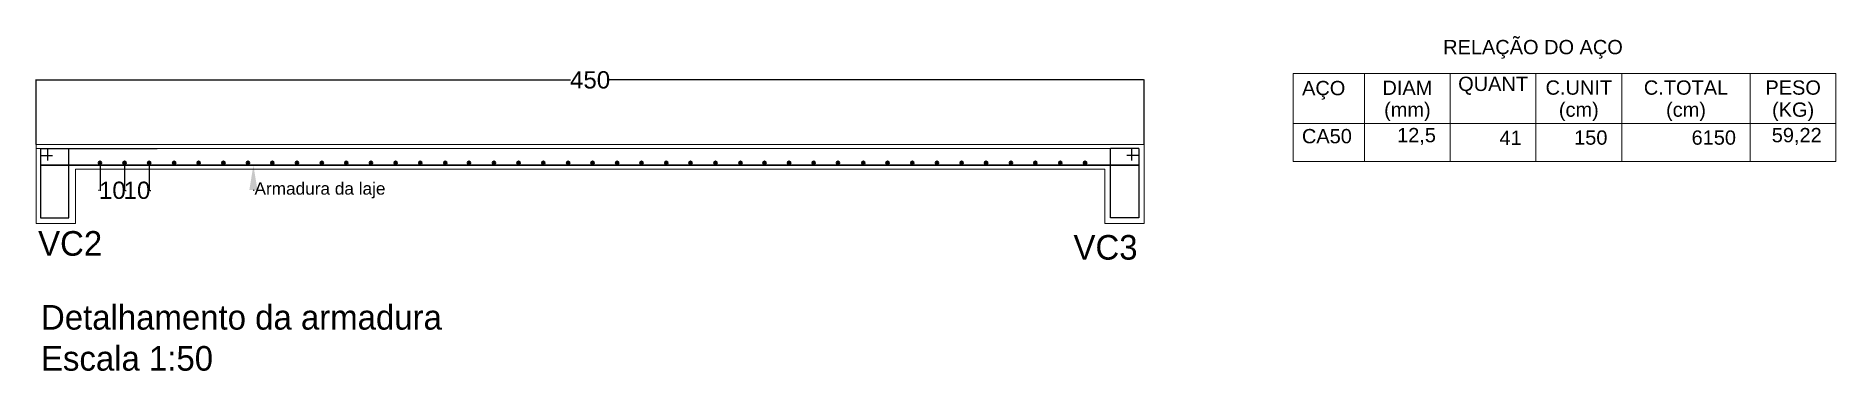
# Model space of a CAD drawing. Header units: centimetres. Extents: x -7745 to 883, y 487 to 2760.
# Drawn here: x 152 to 883, y 858 to 994 of the extents above; entities that cross this region are included whole.
import ezdxf
from ezdxf import colors
from ezdxf.entities.mleader import LeaderData, LeaderLine
from ezdxf.math import Vec2, Vec3

# ---------------------------------------------------------------- set-up
doc = ezdxf.new("R2010")
doc.units = ezdxf.units.CM
doc.linetypes.add('HIDDEN', pattern=[0.375, 0.25, -0.125])
for name, color, linetype, lineweight in [('aço', 5, 'Continuous', 30), ('dim', 1, 'Continuous', 0), ('DT-Relação do aço', 7, 'Continuous', 5), ('FOOTING', 3, 'HIDDEN', 0)]:
    doc.layers.add(name, color=color, linetype=linetype, lineweight=lineweight)
for name, color, linetype in [('CARIMBO', 250, 'Continuous'), ('Cota', 5, 'Continuous'), ('PENA04', 2, 'Continuous')]:
    doc.layers.add(name, color=color, linetype=linetype)
doc.styles.add('Arial', font='arial.ttf', dxfattribs={"height": 0.78125})
doc.styles.add('Arial_1', font='arial.ttf', dxfattribs={"height": 7})
doc.styles.add('Century Gothic_B', font='GOTHICB.TTF', dxfattribs={"height": 0.15})
doc.dimstyles.get("Standard").update_dxf_attribs({"dimtxt": 7, "dimasz": 0.3, "dimexe": 0.18, "dimexo": 0.0625, "dimgap": 0.09, "dimtad": 0, "dimdec": 0, "dimzin": 0, "dimdsep": 46, "dimtxsty": 'Arial_1', "dimcen": 0.09, "dimadec": 0, "dimazin": 0, "dimtfac": 1, "dimtdec": 0, "dimtofl": 0, "dimtmove": 0, "dimatfit": 3, "dimfxl": 1, "dimtolj": 1, "dimtzin": 0, "dimarcsym": 2})

msp = doc.modelspace()

# ---------------------------------------------------------------- texts
at = {"layer": 'CARIMBO', "char_height": 10, "attachment_point": 1, "style": 'Century Gothic_B'}
for s, width, insert in [('{\\fCentury Gothic|b0|i0|c0|p34;VC2}', 102.798, (153.33, 915.2)), ('{\\fCentury Gothic|b0|i0|c0|p34;VC3}', 102.798, (573.78, 913.6)), ('{\\fCentury Gothic|b0|i0|c0|p34;Detalhamento da armadura \\PEscala 1:50}', 253.7019, (154.49, 885.18))]:
    msp.add_mtext_dynamic_manual_height_columns(s, width=width, gutter_width=1, heights=[0], dxfattribs=dict(at, insert=insert))
at = {"layer": 'DT-Relação do aço', "color": 0, "linetype": 'Continuous', "line_spacing_factor": 0.798, "style": 'Arial'}
for s, insert, char_height, width, attachment_point in [('RELAÇÃO DO AÇO', (760.37, 985.26), 5.8018, 146.2946, 8), ('AÇO', (675.38, 968.61), 5.802, 35.2167, 8), ('DIAM', (709.36, 970.52), 5.802, 40.6286, 8), ('QUANT', (744.17, 970.52), 5.802, 56.88, 8), ('C.UNIT', (778.98, 970.52), 5.802, 54.1661, 8), ('C.TOTAL', (822.5, 970.52), 5.802, 68.6242, 8), ('PESO', (866.01, 970.52), 5.802, 54.1661, 8), ('(mm)', (709.37, 959.9), 5.802, 37.8988, 8), ('(cm)', (778.97, 959.9), 5.802, 32.487, 8), ('(cm)', (822.5, 959.9), 5.802, 32.487, 8), ('(KG)', (866, 959.9), 5.802, 32.487, 8), ('CA50', (666.54, 950.79), 5.802, 40.6524, 7), ('12,5', (720.96, 950.21), 5.802, 22.5917, 9), ('41', (755.78, 950.21), 5.802, 27.1148, 9), ('150', (790.59, 950.21), 5.802, 18.0765, 9), ('6150', (842.8, 950.21), 5.802, 45.1913, 9), ('59,22', (877.61, 950.21), 5.802, 18.0765, 9)]:
    msp.add_mtext(s, dxfattribs=dict(at, insert=insert, char_height=char_height, width=width, attachment_point=attachment_point))

# ---------------------------------------------------------------- blocks, each defined once
blk = doc.blocks.new('*D68')
at = {"layer": 'Cota', "color": 0, "lineweight": -2, "transparency": 16777216}
for p, q in [((152.47, 950.41), (152.47, 976.77)), ((152.77, 976.59), (369.51, 976.59)), ((602.17, 976.59), (385.42, 976.59)), ((602.47, 950.41), (602.47, 976.77))]:
    blk.add_line(p, q, dxfattribs=at)
at = {"layer": 'Cota', "color": 0, "transparency": 16777216}
for points in [[(152.77, 976.64), (152.77, 976.54), (152.47, 976.59)], [(602.17, 976.64), (602.17, 976.54), (602.47, 976.59)]]:
    blk.add_solid(points, dxfattribs=at)
at = {"layer": 'Defpoints', "color": 0, "transparency": 16777216}
for p in [(602.47, 976.59), (152.47, 950.35), (602.47, 950.35)]:
    blk.add_point(p, dxfattribs=at)
at = {"layer": 'Cota', "color": 0, "transparency": 16777216, "insert": (377.47, 976.59), "char_height": 7, "attachment_point": 5, "style": 'Arial_1'}
blk.add_mtext('\\A1;450', dxfattribs=at)
blk = doc.blocks.new('*D69')
at = {"layer": 'Cota', "color": 0, "lineweight": -2, "transparency": 16777216}
for p, q in [((178.47, 941.89), (178.47, 931.56)), ((188.47, 941.89), (188.47, 931.56)), ((178.17, 931.74), (177.87, 931.74)), ((188.77, 931.74), (189.07, 931.74))]:
    blk.add_line(p, q, dxfattribs=at)
at = {"layer": 'Cota', "color": 0, "transparency": 16777216}
for points in [[(178.17, 931.79), (178.17, 931.69), (178.47, 931.74)], [(188.77, 931.79), (188.77, 931.69), (188.47, 931.74)]]:
    blk.add_solid(points, dxfattribs=at)
at = {"layer": 'Defpoints', "color": 0, "transparency": 16777216}
for p in [(178.47, 941.95), (188.47, 941.95), (188.47, 931.74)]:
    blk.add_point(p, dxfattribs=at)
at = {"layer": 'Cota', "color": 0, "transparency": 16777216, "insert": (183.47, 931.74), "char_height": 7, "attachment_point": 5, "style": 'Arial_1'}
blk.add_mtext('\\A1;10', dxfattribs=at)
blk = doc.blocks.new('*D70')
at = {"layer": 'Cota', "color": 0, "lineweight": -2, "transparency": 16777216}
for p, q in [((188.47, 941.89), (188.47, 931.56)), ((198.47, 941.89), (198.47, 931.56)), ((188.17, 931.74), (187.87, 931.74)), ((198.77, 931.74), (199.07, 931.74))]:
    blk.add_line(p, q, dxfattribs=at)
at = {"layer": 'Cota', "color": 0, "transparency": 16777216}
for points in [[(188.17, 931.79), (188.17, 931.69), (188.47, 931.74)], [(198.77, 931.79), (198.77, 931.69), (198.47, 931.74)]]:
    blk.add_solid(points, dxfattribs=at)
at = {"layer": 'Defpoints', "color": 0, "transparency": 16777216}
for p in [(188.47, 941.95), (198.47, 941.95), (198.47, 931.74)]:
    blk.add_point(p, dxfattribs=at)
at = {"layer": 'Cota', "color": 0, "transparency": 16777216, "insert": (193.47, 931.74), "char_height": 7, "attachment_point": 5, "style": 'Arial_1'}
blk.add_mtext('\\A1;10', dxfattribs=at)

# ---------------------------------------------------------------- dimensions: what is measured, and where the dimension line sits
at = {"layer": 'Cota'}
for base, p1, p2, picture, middle in [((602.47, 976.59), (152.47, 950.35), (602.47, 950.35), '*D68', (377.47, 976.59)), ((188.47, 931.74), (178.47, 941.95), (188.47, 941.95), '*D69', (183.47, 931.74)), ((198.47, 931.74), (188.47, 941.95), (198.47, 941.95), '*D70', (193.47, 931.74))]:
    dim = msp.add_linear_dim(base=base, p1=p1, p2=p2, dimstyle='Standard', dxfattribs=at)
    dim.commit()
    dim.dimension.update_dxf_attribs({"geometry": picture, "text_midpoint": middle})

# ---------------------------------------------------------------- hatches: boundary and pattern name
at = {"layer": 'aço', "linetype": 'Continuous'}
h = msp.add_hatch(color=256, dxfattribs=at)
edge = h.paths.add_edge_path()
edge.add_arc((178.46, 942.91), 0.64, 180, 360)
edge.add_arc((178.46, 942.91), 0.64, 0, 180)
h = msp.add_hatch(color=256, dxfattribs=at)
edge = h.paths.add_edge_path()
edge.add_arc((188.43, 942.91), 0.64, 180, 360)
edge.add_arc((188.43, 942.91), 0.64, 0, 180)
h = msp.add_hatch(color=256, dxfattribs=at)
edge = h.paths.add_edge_path()
edge.add_arc((198.43, 942.91), 0.64, 180, 360)
edge.add_arc((198.43, 942.91), 0.64, 0, 180)
h = msp.add_hatch(color=256, dxfattribs=at)
edge = h.paths.add_edge_path()
edge.add_arc((208.59, 942.91), 0.64, 180, 360)
edge.add_arc((208.59, 942.91), 0.64, 0, 180)
h = msp.add_hatch(color=256, dxfattribs=at)
edge = h.paths.add_edge_path()
edge.add_arc((218.51, 942.91), 0.64, 180, 360)
edge.add_arc((218.51, 942.91), 0.64, 0, 180)
h = msp.add_hatch(color=256, dxfattribs=at)
edge = h.paths.add_edge_path()
edge.add_arc((228.58, 942.91), 0.64, 180, 360)
edge.add_arc((228.58, 942.91), 0.64, 0, 180)
h = msp.add_hatch(color=256, dxfattribs=at)
edge = h.paths.add_edge_path()
edge.add_arc((238.53, 942.91), 0.64, 180, 360)
edge.add_arc((238.53, 942.91), 0.64, 0, 180)
h = msp.add_hatch(color=256, dxfattribs=at)
edge = h.paths.add_edge_path()
edge.add_arc((248.47, 942.91), 0.64, 180, 360)
edge.add_arc((248.47, 942.91), 0.64, 0, 180)
h = msp.add_hatch(color=256, dxfattribs=at)
edge = h.paths.add_edge_path()
edge.add_arc((258.44, 942.91), 0.64, 180, 360)
edge.add_arc((258.44, 942.91), 0.64, 0, 180)
h = msp.add_hatch(color=256, dxfattribs=at)
edge = h.paths.add_edge_path()
edge.add_arc((268.54, 942.91), 0.64, 180, 360)
edge.add_arc((268.54, 942.91), 0.64, 0, 180)
h = msp.add_hatch(color=256, dxfattribs=at)
edge = h.paths.add_edge_path()
edge.add_arc((278.46, 942.91), 0.64, 180, 360)
edge.add_arc((278.46, 942.91), 0.64, 0, 180)
h = msp.add_hatch(color=256, dxfattribs=at)
edge = h.paths.add_edge_path()
edge.add_arc((288.51, 942.91), 0.64, 180, 360)
edge.add_arc((288.51, 942.91), 0.64, 0, 180)
h = msp.add_hatch(color=256, dxfattribs=at)
edge = h.paths.add_edge_path()
edge.add_arc((298.5, 942.91), 0.64, 180, 360)
edge.add_arc((298.5, 942.91), 0.64, 0, 180)
h = msp.add_hatch(color=256, dxfattribs=at)
edge = h.paths.add_edge_path()
edge.add_arc((308.52, 942.91), 0.64, 180, 360)
edge.add_arc((308.52, 942.91), 0.64, 0, 180)
h = msp.add_hatch(color=256, dxfattribs=at)
edge = h.paths.add_edge_path()
edge.add_arc((318.68, 942.91), 0.64, 180, 360)
edge.add_arc((318.68, 942.91), 0.64, 0, 180)
h = msp.add_hatch(color=256, dxfattribs=at)
edge = h.paths.add_edge_path()
edge.add_arc((328.32, 942.91), 0.64, 180, 360)
edge.add_arc((328.32, 942.91), 0.64, 0, 180)
h = msp.add_hatch(color=256, dxfattribs=at)
edge = h.paths.add_edge_path()
edge.add_arc((338.46, 942.91), 0.64, 180, 360)
edge.add_arc((338.46, 942.91), 0.64, 0, 180)
h = msp.add_hatch(color=256, dxfattribs=at)
edge = h.paths.add_edge_path()
edge.add_arc((348.43, 942.91), 0.64, 180, 360)
edge.add_arc((348.43, 942.91), 0.64, 0, 180)
h = msp.add_hatch(color=256, dxfattribs=at)
edge = h.paths.add_edge_path()
edge.add_arc((358.49, 942.91), 0.64, 180, 360)
edge.add_arc((358.49, 942.91), 0.64, 0, 180)
h = msp.add_hatch(color=256, dxfattribs=at)
edge = h.paths.add_edge_path()
edge.add_arc((368.55, 942.91), 0.64, 180, 360)
edge.add_arc((368.55, 942.91), 0.64, 0, 180)
h = msp.add_hatch(color=256, dxfattribs=at)
edge = h.paths.add_edge_path()
edge.add_arc((378.48, 942.91), 0.64, 180, 360)
edge.add_arc((378.48, 942.91), 0.64, 0, 180)
h = msp.add_hatch(color=256, dxfattribs=at)
edge = h.paths.add_edge_path()
edge.add_arc((388.47, 942.91), 0.64, 180, 360)
edge.add_arc((388.47, 942.91), 0.64, 0, 180)
h = msp.add_hatch(color=256, dxfattribs=at)
edge = h.paths.add_edge_path()
edge.add_arc((398.34, 942.91), 0.64, 180, 360)
edge.add_arc((398.34, 942.91), 0.64, 0, 180)
h = msp.add_hatch(color=256, dxfattribs=at)
edge = h.paths.add_edge_path()
edge.add_arc((408.43, 942.91), 0.64, 180, 360)
edge.add_arc((408.43, 942.91), 0.64, 0, 180)
h = msp.add_hatch(color=256, dxfattribs=at)
edge = h.paths.add_edge_path()
edge.add_arc((418.25, 942.91), 0.64, 180, 360)
edge.add_arc((418.25, 942.91), 0.64, 0, 180)
h = msp.add_hatch(color=256, dxfattribs=at)
edge = h.paths.add_edge_path()
edge.add_arc((428.4, 942.91), 0.64, 180, 360)
edge.add_arc((428.4, 942.91), 0.64, 0, 180)
h = msp.add_hatch(color=256, dxfattribs=at)
edge = h.paths.add_edge_path()
edge.add_arc((438.54, 942.91), 0.64, 180, 360)
edge.add_arc((438.54, 942.91), 0.64, 0, 180)
h = msp.add_hatch(color=256, dxfattribs=at)
edge = h.paths.add_edge_path()
edge.add_arc((448.29, 942.91), 0.64, 180, 360)
edge.add_arc((448.29, 942.91), 0.64, 0, 180)
h = msp.add_hatch(color=256, dxfattribs=at)
edge = h.paths.add_edge_path()
edge.add_arc((458.29, 942.91), 0.64, 180, 360)
edge.add_arc((458.29, 942.91), 0.64, 0, 180)
h = msp.add_hatch(color=256, dxfattribs=at)
edge = h.paths.add_edge_path()
edge.add_arc((468.27, 942.91), 0.64, 180, 360)
edge.add_arc((468.27, 942.91), 0.64, 0, 180)
h = msp.add_hatch(color=256, dxfattribs=at)
edge = h.paths.add_edge_path()
edge.add_arc((478.14, 942.91), 0.64, 180, 360)
edge.add_arc((478.14, 942.91), 0.64, 0, 180)
h = msp.add_hatch(color=256, dxfattribs=at)
edge = h.paths.add_edge_path()
edge.add_arc((488.44, 942.91), 0.64, 180, 360)
edge.add_arc((488.44, 942.91), 0.64, 0, 180)
h = msp.add_hatch(color=256, dxfattribs=at)
edge = h.paths.add_edge_path()
edge.add_arc((498.27, 942.91), 0.64, 180, 360)
edge.add_arc((498.27, 942.91), 0.64, 0, 180)
h = msp.add_hatch(color=256, dxfattribs=at)
edge = h.paths.add_edge_path()
edge.add_arc((508.35, 942.91), 0.64, 180, 360)
edge.add_arc((508.35, 942.91), 0.64, 0, 180)
h = msp.add_hatch(color=256, dxfattribs=at)
edge = h.paths.add_edge_path()
edge.add_arc((518.31, 942.91), 0.64, 180, 360)
edge.add_arc((518.31, 942.91), 0.64, 0, 180)
h = msp.add_hatch(color=256, dxfattribs=at)
edge = h.paths.add_edge_path()
edge.add_arc((528.33, 942.91), 0.64, 180, 360)
edge.add_arc((528.33, 942.91), 0.64, 0, 180)
h = msp.add_hatch(color=256, dxfattribs=at)
edge = h.paths.add_edge_path()
edge.add_arc((538.29, 942.91), 0.64, 180, 360)
edge.add_arc((538.29, 942.91), 0.64, 0, 180)
h = msp.add_hatch(color=256, dxfattribs=at)
edge = h.paths.add_edge_path()
edge.add_arc((548.37, 942.91), 0.64, 180, 360)
edge.add_arc((548.37, 942.91), 0.64, 0, 180)
h = msp.add_hatch(color=256, dxfattribs=at)
edge = h.paths.add_edge_path()
edge.add_arc((558.31, 942.91), 0.64, 180, 360)
edge.add_arc((558.31, 942.91), 0.64, 0, 180)
h = msp.add_hatch(color=256, dxfattribs=at)
edge = h.paths.add_edge_path()
edge.add_arc((568.44, 942.91), 0.64, 180, 360)
edge.add_arc((568.44, 942.91), 0.64, 0, 180)
h = msp.add_hatch(color=256, dxfattribs=at)
edge = h.paths.add_edge_path()
edge.add_arc((578.49, 942.91), 0.64, 180, 360)
edge.add_arc((578.49, 942.91), 0.64, 0, 180)

# ---------------------------------------------------------------- linework, layer by layer
msp.add_line((600.31, 941.95), (154.25, 941.95), dxfattribs=at)
at = {"layer": 'aço'}
for p, q in [((168.47, 941.95), (178.47, 941.95)), ((178.47, 941.95), (188.47, 941.95)), ((188.47, 941.95), (198.47, 941.95)), ((198.47, 941.95), (208.47, 941.95)), ((208.47, 941.95), (218.47, 941.95)), ((218.47, 941.95), (228.47, 941.95)), ((228.47, 941.95), (238.47, 941.95)), ((238.47, 941.95), (248.47, 941.95)), ((248.47, 941.95), (258.47, 941.95)), ((258.47, 941.95), (268.47, 941.95)), ((268.47, 941.95), (278.47, 941.95)), ((278.47, 941.95), (288.47, 941.95)), ((288.47, 941.95), (298.47, 941.95)), ((298.47, 941.95), (308.47, 941.95)), ((308.47, 941.95), (318.47, 941.95)), ((318.47, 941.95), (328.47, 941.95)), ((328.47, 941.95), (338.47, 941.95)), ((338.47, 941.95), (348.47, 941.95)), ((348.47, 941.95), (358.47, 941.95)), ((358.47, 941.95), (368.47, 941.95)), ((368.47, 941.95), (378.47, 941.95)), ((378.47, 941.95), (388.47, 941.95)), ((388.47, 941.95), (398.47, 941.95)), ((398.47, 941.95), (408.47, 941.95)), ((408.47, 941.95), (418.47, 941.95)), ((418.47, 941.95), (428.47, 941.95)), ((428.47, 941.95), (438.47, 941.95)), ((438.47, 941.95), (448.47, 941.95)), ((448.47, 941.95), (458.47, 941.95)), ((458.47, 941.95), (468.47, 941.95)), ((468.47, 941.95), (478.47, 941.95)), ((478.47, 941.95), (488.47, 941.95)), ((488.47, 941.95), (498.47, 941.95)), ((498.47, 941.95), (508.47, 941.95)), ((508.47, 941.95), (518.47, 941.95)), ((518.47, 941.95), (528.47, 941.95)), ((528.47, 941.95), (538.47, 941.95)), ((538.47, 941.95), (548.47, 941.95)), ((548.47, 941.95), (558.47, 941.95)), ((558.47, 941.95), (568.47, 941.95)), ((568.47, 941.95), (578.47, 941.95))]:
    msp.add_line(p, q, dxfattribs=at)
at = {"layer": 'aço', "linetype": 'Continuous'}
for centre in [(178.46, 942.91), (188.43, 942.91), (198.43, 942.91), (208.59, 942.91), (218.51, 942.91), (228.58, 942.91), (238.53, 942.91), (248.47, 942.91), (258.44, 942.91), (268.54, 942.91), (278.46, 942.91), (288.51, 942.91), (298.5, 942.91), (308.52, 942.91), (318.68, 942.91), (328.32, 942.91), (338.46, 942.91), (348.43, 942.91), (358.49, 942.91), (368.55, 942.91), (378.48, 942.91), (388.47, 942.91), (398.34, 942.91), (408.43, 942.91), (418.25, 942.91), (428.4, 942.91), (438.54, 942.91), (448.29, 942.91), (458.29, 942.91), (468.27, 942.91), (478.14, 942.91), (488.44, 942.91), (498.27, 942.91), (508.35, 942.91), (518.31, 942.91), (528.33, 942.91), (538.29, 942.91), (548.37, 942.91), (558.31, 942.91), (568.44, 942.91), (578.49, 942.91)]:
    msp.add_circle(centre, 0.64, dxfattribs=at)
at = {"layer": 'dim', "color": 1, "linetype": 'Continuous'}
for p, q in [((152.47, 918.35), (152.47, 950.35)), ((602.47, 950.35), (152.47, 950.35)), ((392.47, 940.35), (168.47, 940.35)), ((168.47, 918.35), (168.47, 940.35)), ((440.16, 940.35), (408.47, 940.35)), ((586.47, 940.35), (586.47, 918.35)), ((602.47, 940.35), (602.47, 918.35)), ((168.47, 918.35), (152.47, 918.35)), ((602.47, 918.35), (586.47, 918.35))]:
    msp.add_line(p, q, dxfattribs=at)
at = {"layer": 'dim'}
for p, q in [((602.47, 940.35), (602.47, 950.35)), ((154.25, 948.75), (152.47, 948.75)), ((168.47, 940.35), (586.47, 940.35))]:
    msp.add_line(p, q, dxfattribs=at)
at = {"layer": 'DT-Relação do aço', "linetype": 'Continuous'}
for p, q in [((662.95, 979.22), (848.6, 979.22)), ((662.95, 979.22), (662.95, 943.51)), ((691.96, 979.22), (691.96, 943.51)), ((726.77, 979.22), (726.77, 943.51)), ((749.97, 979.22), (883.41, 979.22)), ((761.58, 979.22), (761.58, 943.51)), ((796.39, 979.22), (796.39, 943.51)), ((848.6, 979.22), (848.6, 943.51)), ((848.6, 979.22), (848.6, 943.51)), ((883.41, 979.22), (883.41, 943.51)), ((662.95, 958.91), (883.41, 958.91)), ((662.95, 943.51), (848.6, 943.51)), ((749.97, 943.51), (883.41, 943.51))]:
    msp.add_line(p, q, dxfattribs=at)
at = {"layer": 'FOOTING', "color": 2, "linetype": 'Continuous'}
msp.add_line((600.31, 948.75), (154.25, 948.75), dxfattribs=at)
at = {"layer": 'PENA04'}
for p, q in [((154.25, 948.75), (201.69, 948.75)), ((154.25, 948.75), (154.25, 920.53)), ((154.25, 948.75), (165.74, 948.75)), ((154.25, 945.85), (159.1, 945.85)), ((157.18, 948.75), (157.18, 943.85)), ((165.74, 920.53), (165.74, 948.75)), ((588.82, 920.53), (588.82, 948.75)), ((600.31, 948.75), (588.82, 948.75)), ((600.31, 945.85), (595.46, 945.85)), ((597.38, 948.75), (597.38, 943.85)), ((600.31, 948.75), (600.31, 920.53)), ((154.25, 941.95), (165.74, 941.95)), ((600.31, 941.95), (588.82, 941.95)), ((154.25, 920.53), (165.74, 920.53)), ((600.31, 920.53), (588.82, 920.53))]:
    msp.add_line(p, q, dxfattribs=at)

msp.set_redraw_order([(e.dxf.handle, doc.entitydb.next_handle()) for e in msp.query("TEXT MTEXT ATTDEF DIMENSION ARC_DIMENSION")])  # texts and dimensions are drawn at this point

# ---------------------------------------------------------------- leaders
ml = msp.add_multileader_mtext('Standard')
ml.set_content('{\\fArial|b0|i0|c0|p34;Armadura da laje}', color=256)
ml.set_leader_properties()
ml.build(insert=Vec2(0, 0))
ml.multileader.update_dxf_attribs({"text_right_attachment_type": 6, "dogleg_length": 0.36, "arrow_head_size": 10})
ctx = ml.context
ctx.base_point, ctx.char_height, ctx.arrow_head_size, ctx.landing_gap_size, ctx.plane_origin = Vec3(241.11, 931.76), 5, 10, 0.09, Vec3(240.75, 941.95)
ctx.right_attachment = 6
notes = []
notes.append((ctx, [(0, (1, 1, 0), (240.75, 931.76), (1, 0), 0.36, [(0, [(240.75, 941.95)], 0, [])])]))
ctx.mtext.insert, ctx.mtext.flow_direction = Vec3(241.2, 935), 5
for ctx, leaders in notes:
    for number, flags, end, landing, length, lines in leaders:
        leader = LeaderData()
        leader.index, (leader.has_last_leader_line, leader.has_dogleg_vector, leader.attachment_direction) = number, flags
        leader.last_leader_point, leader.dogleg_vector, leader.dogleg_length = Vec3(end), Vec3(landing), length
        for number, points, colour, breaks in lines:
            line = LeaderLine()
            line.index, line.vertices, line.color, line.breaks = number, Vec3.list(points), colors.encode_raw_color(colour), breaks
            leader.lines.append(line)
        ctx.leaders.append(leader)

doc.saveas('drawing.dxf')
